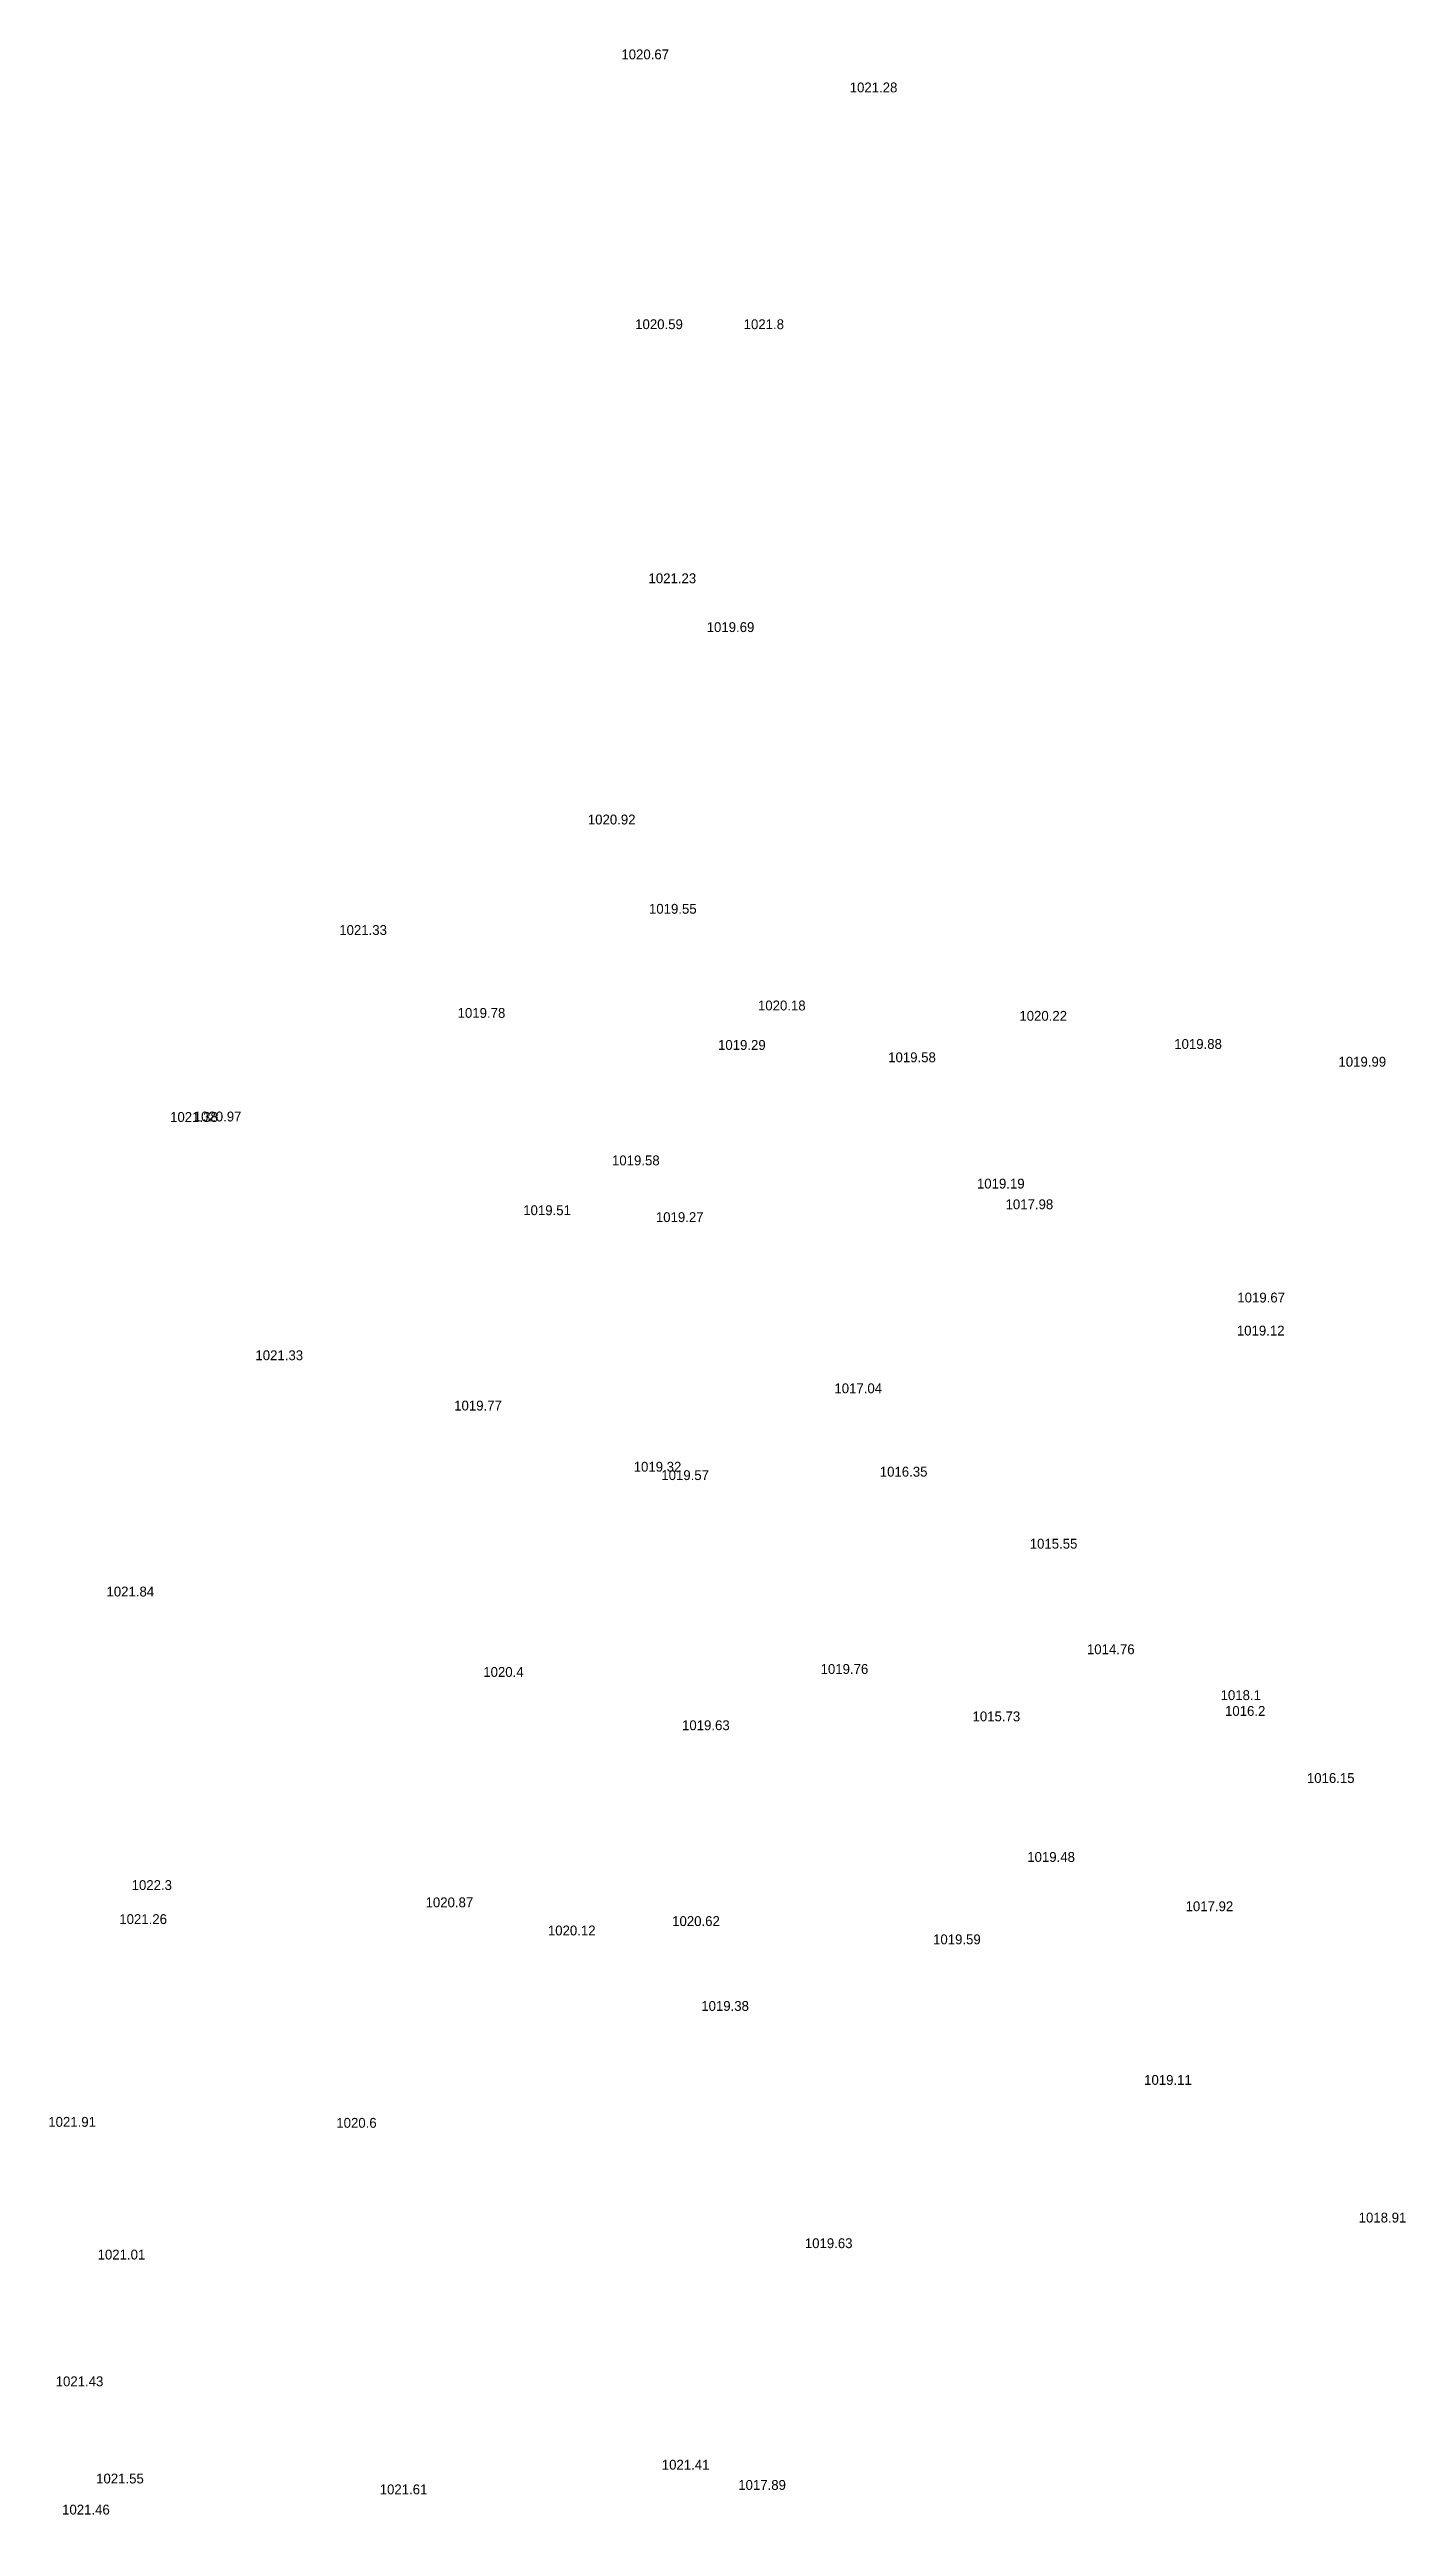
# Model space of a CAD drawing. Header units: inches. Extents: x 628884 to 629912, y 4519174 to 4520145.
# Drawn here: x 629073.6 to 629101.1, y 4519680.68 to 4519730.65 of the extents above; entities that cross this region are included whole.
import ezdxf

# ---------------------------------------------------------------- set-up
doc = ezdxf.new("R2010")
doc.units = ezdxf.units.IN
doc.header["$MEASUREMENT"] = 0

msp = doc.modelspace()

# ---------------------------------------------------------------- texts
for s, p in [('1020.67', (629085.2, 4519730.45, 1020.67)), ('1021.28', (629089.83, 4519729.78, 1021.28)), ('1020.59', (629085.48, 4519724.98, 1020.59)), ('1021.8', (629087.68, 4519724.98, 1021.8)), ('1021.23', (629085.75, 4519719.83, 1021.23)), ('1019.69', (629086.93, 4519718.84, 1019.69)), ('1020.92', (629084.52, 4519714.94, 1020.92)), ('1019.55', (629085.76, 4519713.13, 1019.55)), ('1021.33', (629079.48, 4519712.7, 1021.33)), ('1019.78', (629081.88, 4519711.02, 1019.78)), ('1020.18', (629087.97, 4519711.17, 1020.18)), ('1020.22', (629093.27, 4519710.96, 1020.22)), ('1019.29', (629087.16, 4519710.37, 1019.29)), ('1019.58', (629090.61, 4519710.12, 1019.58)), ('1019.88', (629096.41, 4519710.39, 1019.88)), ('1019.99', (629099.74, 4519710.03, 1019.99)), ('1021.38', (629076.05, 4519708.91, 1021.38)), ('1020.97', (629076.53, 4519708.92, 1020.97)), ('1019.58', (629085.01, 4519708.03, 1019.58)), ('1019.19', (629092.41, 4519707.56, 1019.19)), ('1019.51', (629083.21, 4519707.02, 1019.51)), ('1017.98', (629092.99, 4519707.14, 1017.98)), ('1019.27', (629085.9, 4519706.88, 1019.27)), ('1019.67', (629097.69, 4519705.25, 1019.67)), ('1019.12', (629097.68, 4519704.58, 1019.12)), ('1021.33', (629077.78, 4519704.08, 1021.33)), ('1019.77', (629081.81, 4519703.06, 1019.77)), ('1017.04', (629089.52, 4519703.41, 1017.04)), ('1019.32', (629085.45, 4519701.82, 1019.32)), ('1019.57', (629086.01, 4519701.65, 1019.57)), ('1016.35', (629090.44, 4519701.72, 1016.35)), ('1015.55', (629093.48, 4519700.26, 1015.55)), ('1021.84', (629074.76, 4519699.29, 1021.84)), ('1014.76', (629094.64, 4519698.12, 1014.76)), ('1020.4', (629082.4, 4519697.66, 1020.4)), ('1019.76', (629089.24, 4519697.72, 1019.76)), ('1018.1', (629097.35, 4519697.19, 1018.1)), ('1019.63', (629086.43, 4519696.58, 1019.63)), ('1015.73', (629092.32, 4519696.76, 1015.73)), ('1016.2', (629097.44, 4519696.87, 1016.2)), ('1016.15', (629099.1, 4519695.51, 1016.15)), ('1019.48', (629093.43, 4519693.91, 1019.48)), ('1022.3', (629075.27, 4519693.34, 1022.3)), ('1021.26', (629075.02, 4519692.65, 1021.26)), ('1020.87', (629081.23, 4519692.99, 1020.87)), ('1020.62', (629086.23, 4519692.61, 1020.62)), ('1017.92', (629096.64, 4519692.91, 1017.92)), ('1020.12', (629083.71, 4519692.42, 1020.12)), ('1019.59', (629091.52, 4519692.24, 1019.59)), ('1019.38', (629086.82, 4519690.89, 1019.38)), ('1019.11', (629095.8, 4519689.39, 1019.11)), ('1021.91', (629073.58, 4519688.54, 1021.91)), ('1020.6', (629079.42, 4519688.52, 1020.6)), ('1018.91', (629100.15, 4519686.6, 1018.91)), ('1019.63', (629088.92, 4519686.08, 1019.63)), ('1021.01', (629074.58, 4519685.85, 1021.01)), ('1021.43', (629073.73, 4519683.28, 1021.43)), ('1021.41', (629086.02, 4519681.59, 1021.41)), ('1021.55', (629074.55, 4519681.31, 1021.55)), ('1021.61', (629080.3, 4519681.09, 1021.61)), ('1017.89', (629087.57, 4519681.18, 1017.89)), ('1021.46', (629073.86, 4519680.68, 1021.46))]:
    msp.add_text(s, height=0.2).set_placement(p)

doc.saveas('drawing.dxf')
